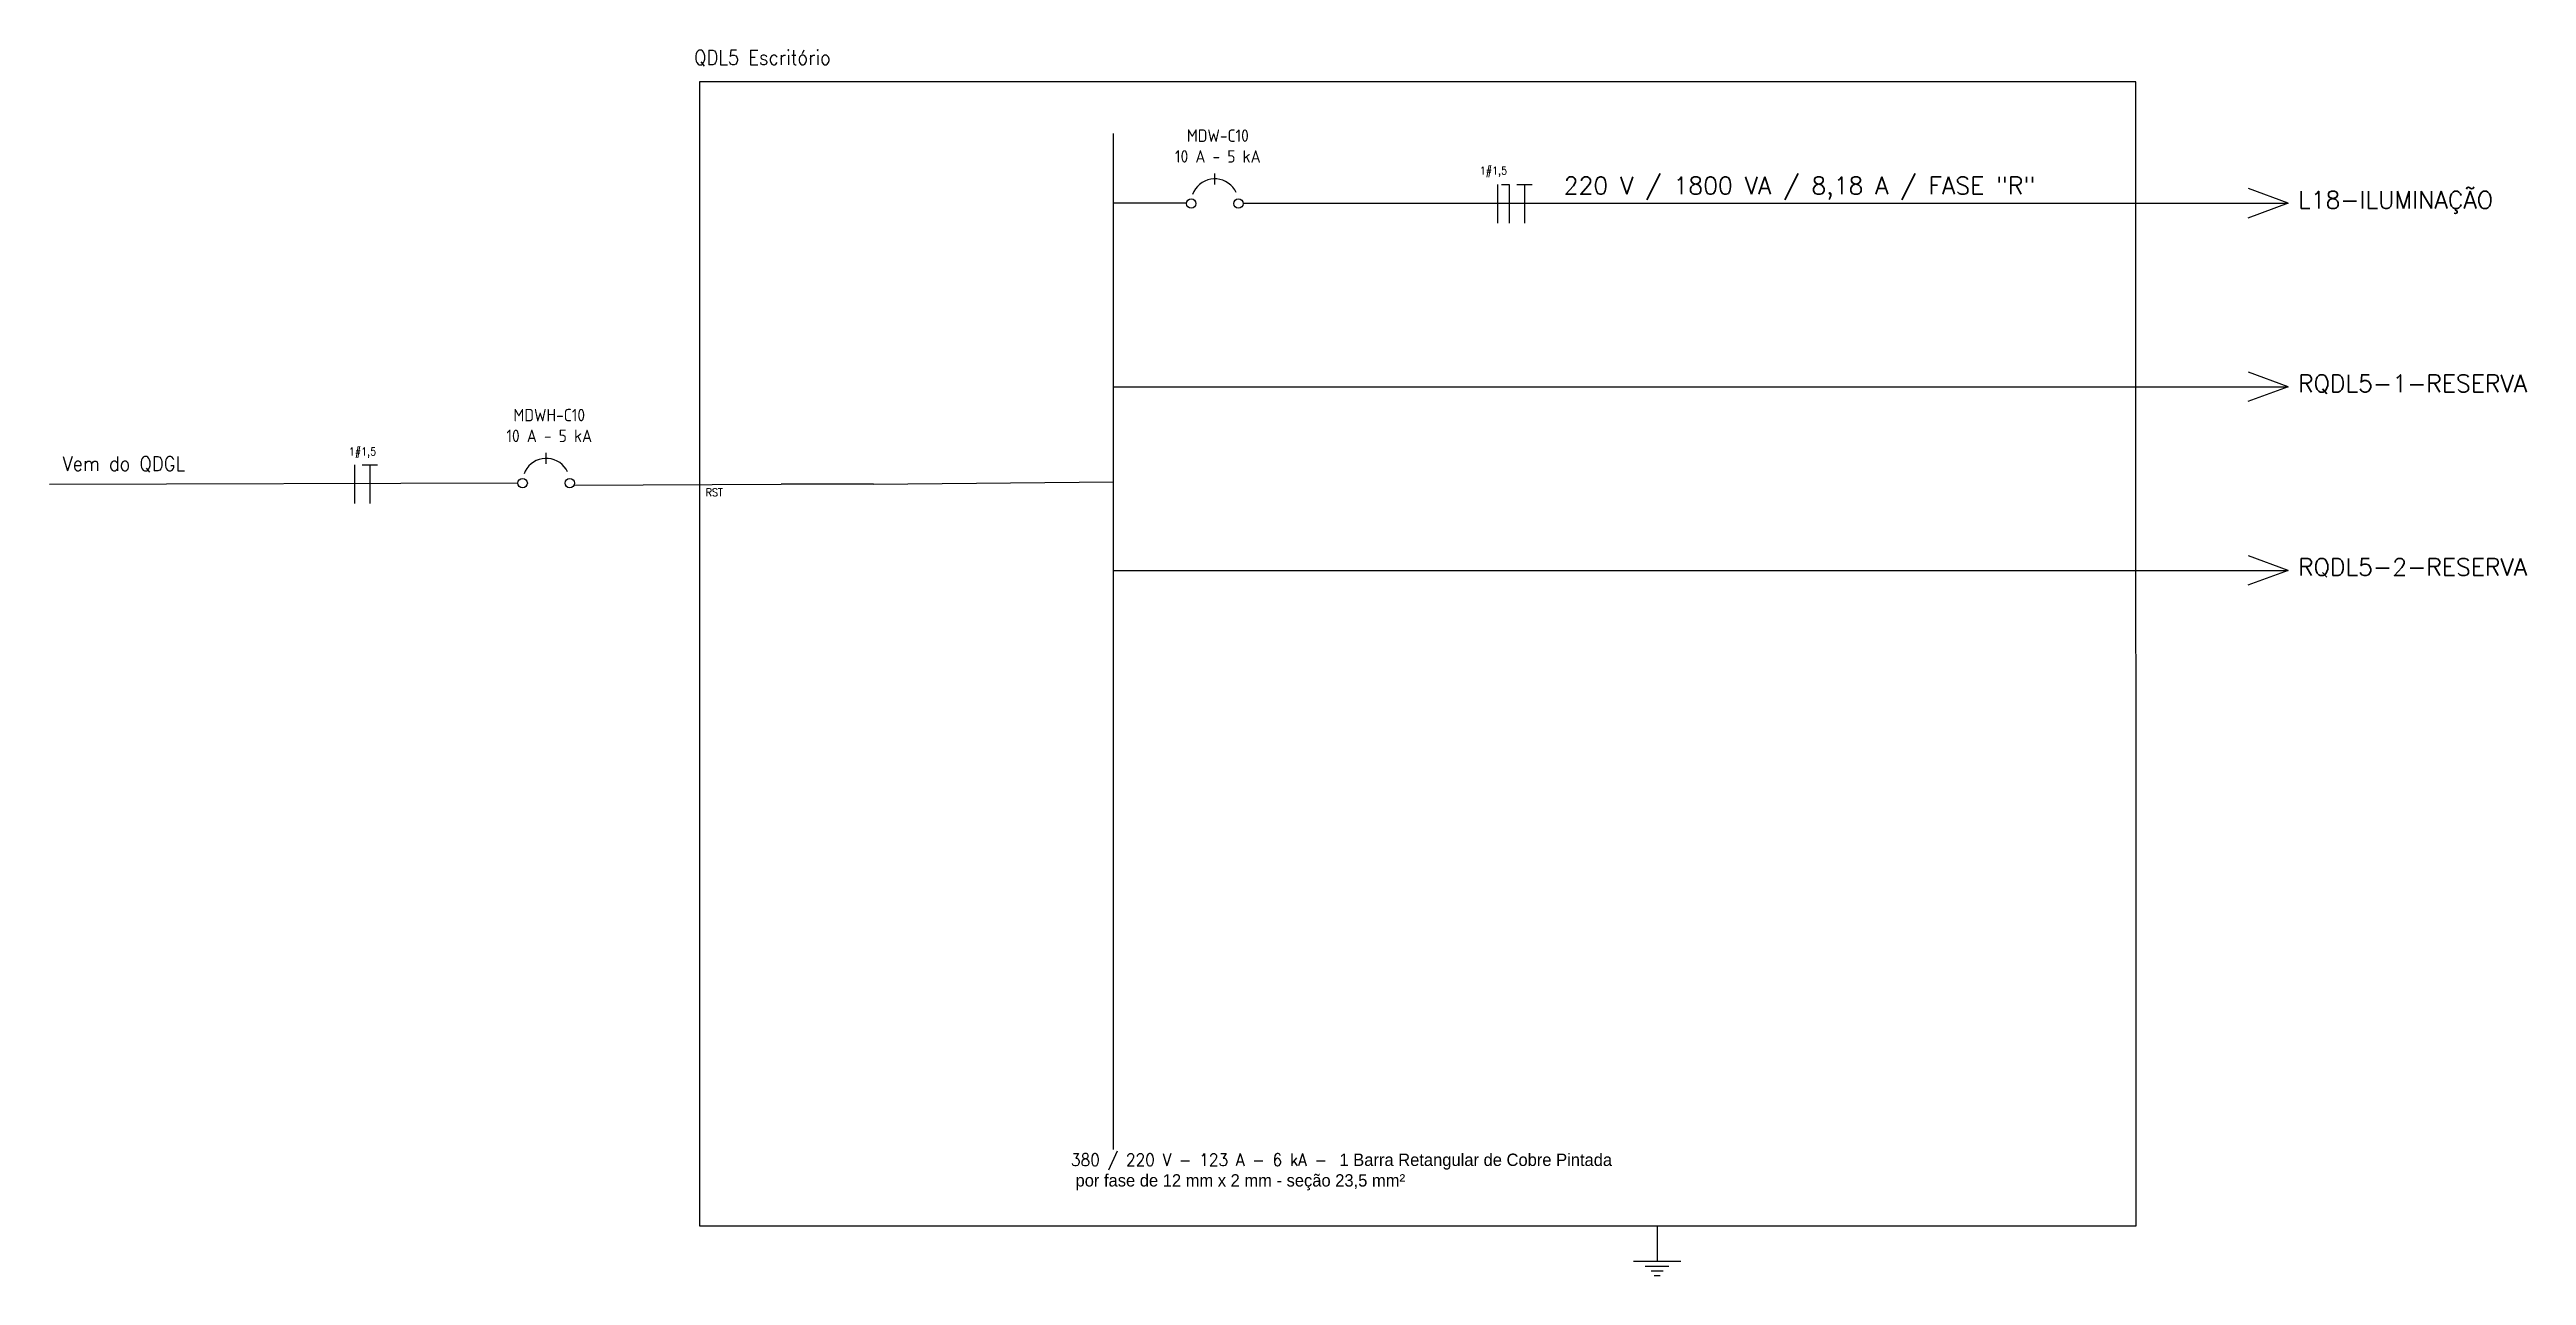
# Model space of a CAD drawing. Extents: x 196 to 608, y -49 to 207.
# Drawn here: x 567.35 to 607.94, y 165.65 to 185.74 of the extents above; entities that cross this region are included whole.
import ezdxf

# ---------------------------------------------------------------- set-up
doc = ezdxf.new("R2010")
doc.units = 0
doc.header["$MEASUREMENT"] = 0
for name, color, linetype in [('ELET_UNIFILAR_TEXTO', 4, 'Continuous'), ('ELET_UNIFILAR_TEXTO2', 4, 'Continuous'), ('ELT_UNIFILAR_DESENHO', 5, 'Continuous')]:
    doc.layers.add(name, color=color, linetype=linetype)
doc.styles.add('textstyle4', font='arial.ttf')
doc.styles.add('textstyle5', font='')
doc.styles.add('textstyle7', font='romans__.ttf')
doc.styles.get('textstyle5').set_extended_font_data('Standard')

msp = doc.modelspace()

# ---------------------------------------------------------------- texts
at = {"layer": 'ELET_UNIFILAR_TEXTO'}
for s, insert, char_height, attachment_point, style in [('QDL5 Escritório', (577.913, 185.726), 0.23696, 1, 'textstyle5'), ('\\pxsm1;{\\Fisocp|c0;MDW-C10\\P\\Fisocp2|c0;10 A - 5 kA}', (586.496, 183.884), 0.20406, 8, 'textstyle4'), ('\\A1;\\pxqc;1#1,5', (590.788, 183.817), 0.12638, 1, 'textstyle5'), ('\\pxsm1;{\\Fisocp|c0;MDWH-C10\\P\\Fisocp2|c0;10 A - 5 kA}', (575.54, 179.305), 0.20406, 8, 'textstyle4'), ('Vem do QDGL', (567.565, 179.07), 0.23696, 1, 'textstyle5'), ('\\A1;1#1,5', (572.255, 179.214), 0.1264, 1, 'textstyle5'), ('RST', (578.103, 178.545), 0.1264, 1, 'textstyle5'), ('RST', (578.103, 178.545), 0.1264, 1, 'textstyle5'), ('\\A1;380 / 220 V - 123 A - 6 kA - {\\A0;\\fArial|b0|i0|c0|p34; \\Ftxt|c0;1 Barra Retangular de Cobre Pintada\\P por fase de 12 mm x 2 mm - seção 23,5 mm\\fArial|b0|i0|c0|p34;²}', (584.089, 167.646), 0.202345, 1, 'textstyle5')]:
    msp.add_mtext(s, dxfattribs=dict(at, insert=insert, char_height=char_height, attachment_point=attachment_point, style=style))
at = {"layer": 'ELET_UNIFILAR_TEXTO2', "char_height": 0.28356, "attachment_point": 1, "style": 'textstyle7'}
for s, insert in [('220 V / 1800 VA / 8,18 A / FASE "R"', (592.164, 183.651)), ('L18-ILUMINAÇÃO', (604.197, 183.415)), ('RQDL5-1-RESERVA', (604.197, 180.408)), ('RQDL5-2-RESERVA', (604.197, 177.4))]:
    msp.add_mtext(s, dxfattribs=dict(at, insert=insert))

# ---------------------------------------------------------------- linework, layer by layer
at = {"layer": 'ELT_UNIFILAR_DESENHO'}
for p, q in [((601.539, 185.207), (578, 185.207)), ((578, 185.207), (578, 166.463)), ((601.547, 166.463), (601.539, 185.207)), ((584.789, 167.712), (584.789, 184.362)), ((586.446, 183.528), (586.446, 183.708)), ((591.08, 183.527), (591.08, 182.895)), ((591.143, 183.527), (591.269, 183.527)), ((591.269, 183.527), (591.269, 182.895)), ((591.395, 183.527), (591.648, 183.527)), ((591.521, 183.527), (591.521, 182.895)), ((585.983, 183.219), (584.789, 183.219)), ((586.91, 183.219), (604.036, 183.219)), ((604.036, 183.219), (603.376, 182.977)), ((604.036, 183.219), (603.385, 183.459)), ((604.036, 180.211), (603.385, 180.452)), ((584.789, 180.211), (604.036, 180.211)), ((604.036, 180.211), (603.376, 179.97)), ((575.49, 178.949), (575.49, 179.129)), ((575.49, 178.949), (575.49, 179.129)), ((567.351, 178.616), (575.027, 178.639)), ((572.348, 178.932), (572.348, 178.3)), ((572.473, 178.932), (572.726, 178.932)), ((572.6, 178.932), (572.6, 178.3)), ((575.947, 178.602), (579.338, 178.616)), ((580.854, 178.616), (579.341, 178.615)), ((580.854, 178.616), (584.789, 178.653)), ((604.036, 177.203), (603.385, 177.444)), ((584.789, 177.203), (604.036, 177.203)), ((604.036, 177.203), (603.376, 176.962)), ((578, 166.463), (601.547, 166.463)), ((593.695, 166.463), (593.695, 165.881)), ((593.308, 165.881), (594.081, 165.881)), ((593.501, 165.804), (593.888, 165.804)), ((593.598, 165.727), (593.791, 165.727)), ((593.646, 165.649), (593.743, 165.649))]:
    msp.add_line(p, q, dxfattribs=at)
for points in [[(586.796, 183.395), (586.772, 183.44), (586.742, 183.48), (586.707, 183.517), (586.667, 183.548), (586.624, 183.575), (586.578, 183.595), (586.53, 183.609), (586.48, 183.617), (586.429, 183.618), (586.379, 183.612), (586.33, 183.6), (586.283, 183.582), (586.239, 183.558), (586.198, 183.528), (586.161, 183.493), (586.13, 183.454), (586.103, 183.41), (586.083, 183.364)], [(575.84, 178.816), (575.815, 178.86), (575.786, 178.901), (575.751, 178.938), (575.711, 178.969), (575.668, 178.995), (575.622, 179.016), (575.573, 179.03), (575.523, 179.037), (575.473, 179.039), (575.423, 179.033), (575.374, 179.021), (575.327, 179.003), (575.282, 178.978), (575.242, 178.949), (575.205, 178.914), (575.173, 178.874), (575.147, 178.831), (575.127, 178.785)]]:
    msp.add_lwpolyline(points, dxfattribs=at)
for centre in [(586.06, 183.214), (586.833, 183.214), (575.104, 178.634), (575.876, 178.634)]:
    msp.add_circle(centre, 0.0772, dxfattribs=at)

msp.set_redraw_order([(e.dxf.handle, doc.entitydb.next_handle()) for e in msp.query("TEXT MTEXT ATTDEF DIMENSION ARC_DIMENSION")])  # texts and dimensions are drawn at this point

doc.saveas('drawing.dxf')
